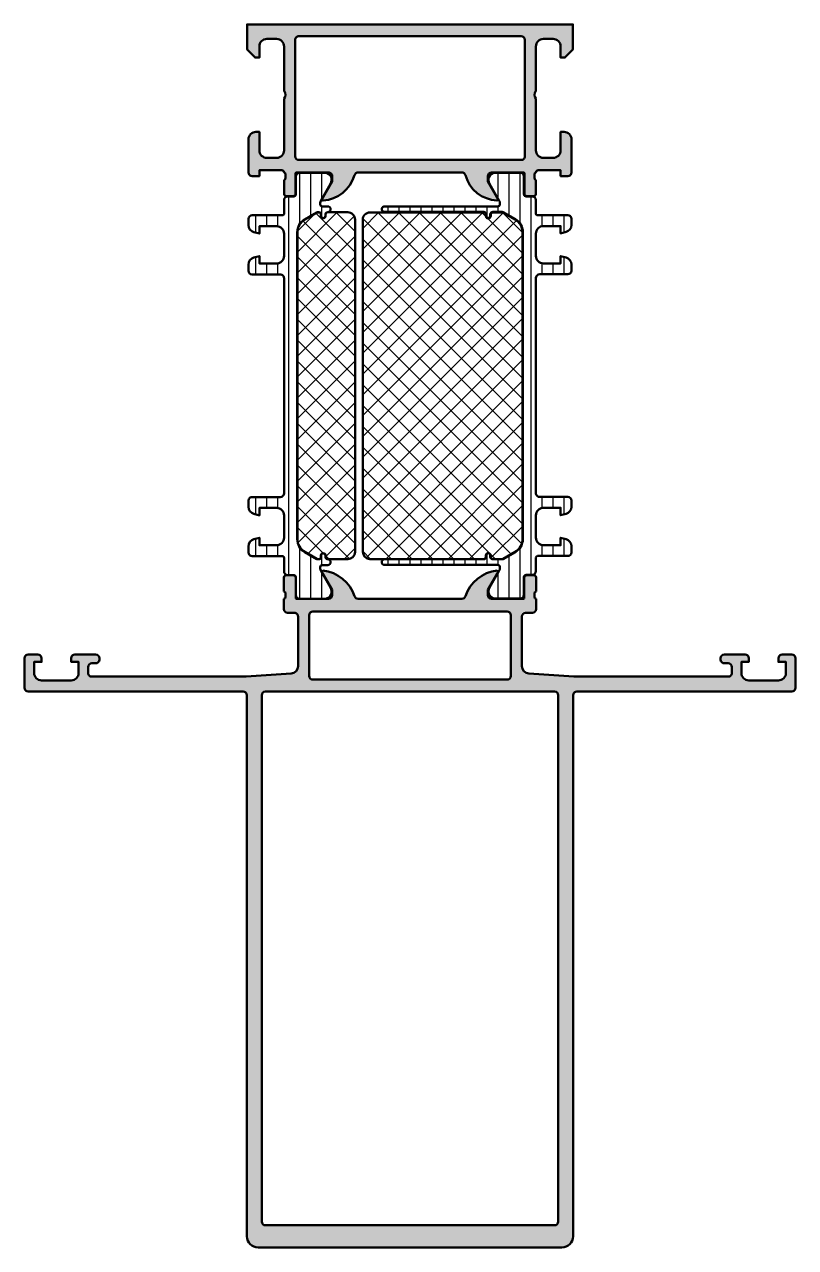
# Model space of a CAD drawing. Extents: x 0 to 104, y -75 to 90.
import ezdxf

# ---------------------------------------------------------------- set-up
doc = ezdxf.new("R2010")
doc.units = 0
for name, color, linetype, lineweight in [('0S-Alu contour', 7, 'Continuous', 50), ('0S-Alu hatch', 252, 'Continuous', 25), ('0S-Plastic contour', 254, 'Continuous', 50), ('0S-Plastic hatch', 253, 'Continuous', 25), ('0S-PT contour', 91, 'Continuous', 50), ('0S-PT hatch', 103, 'Continuous', 25)]:
    doc.layers.add(name, color=color, linetype=linetype, lineweight=lineweight)
pattern_1 = [(90, (0, 0), (-1.4859, 0), [])]
pattern_2 = [(135, (0, 0), (-1.403165018917055, -1.403165018917055), []), (225, (0, 0), (1.403165018917055, -1.403165018917055), [])]

# ---------------------------------------------------------------- blocks, each defined once
blk = doc.blocks.new('345120__8BE88446_4603_4A81_BF64_F04A07BE40B6_')
at = {"layer": '0S-Alu hatch'}
h = blk.add_hatch(color=256, dxfattribs=at)
edge = h.paths.add_edge_path()
edge.add_line((31.67997099145812, 86.990356104867), (31.67997099581958, 85.50999237061242))
edge.add_line((31.67997099581958, 85.50999237061242), (31.10827968118845, 85.50999237061242))
edge.add_line((31.10827968118845, 85.50999237061242), (30.02001982400351, 86.59825222779739))
edge.add_line((30.02001982400351, 86.59825222779739), (30.02001982400348, 89.97000000000693))
edge.add_line((30.02001982400348, 89.97000000000693), (73.97989012429647, 89.97000000000693))
edge.add_line((73.97989012429647, 89.97000000000693), (73.97989012429646, 86.59825222779735))
edge.add_line((73.97989012429646, 86.59825222779735), (72.89163026711152, 85.50999237061242))
edge.add_line((72.89163026711152, 85.50999237061242), (72.3199389524804, 85.50999237061242))
edge.add_line((72.3199389524804, 85.50999237061242), (72.31993895684182, 86.99035610492602))
edge.add_arc((71.29985255312634, 86.99035610490637), 1.020086403715495, 0, 90.00000000110388)
edge.add_line((71.29985255310669, 88.01044250862186), (69.99993870989258, 88.0104425060701))
edge.add_arc((69.99993871282219, 86.99039773155185), 1.020044774518268, 90.00000016455583, 180)
edge.add_line((68.97989393830392, 86.99039773155069), (68.97989393899283, 80.99793874939924))
edge.add_arc((69.52473327931207, 80.49000000000694), 0.7448836686985161, 137.0074343870427, 222.9925656129047)
edge.add_line((68.97989393899236, 79.9820612506151), (68.97989393780485, 72.99004876280635))
edge.add_arc((69.99994270196756, 72.9900487627875), 1.020048764162709, 180, 269.9999999989416)
edge.add_line((69.99994270194871, 71.96999999862479), (71.29985148293714, 71.96999999618171))
edge.add_arc((71.29985148183727, 72.99008747059112), 1.020087474409422, 270.0000000617766, 360)
edge.add_line((72.3199389562467, 72.9900874706065), (72.31993895245212, 75.47000000015996))
edge.add_line((72.31993895245212, 75.47000000015996), (72.79985148185257, 75.47000000383217))
edge.add_ellipse((72.79985148186188, 74.48991252944738), major_axis=(-0.9800874743847884, 0), ratio=1, start_angle=179.9992228764862, end_angle=270.00000000054416, ccw=False)
edge.add_line((73.77993895615651, 74.48989923616958), (73.7798779177553, 69.98997037782574))
edge.add_ellipse((73.29990865789794, 69.98997688835792), major_axis=(-0.4799692599015117, 0), ratio=1, start_angle=90.00043713352119, end_angle=179.9992228127059, ccw=False)
edge.add_line((73.29991231978464, 69.51000762847039), (72.31987791726523, 69.51000015257155))
edge.add_line((72.31987791726523, 69.51000015257155), (72.31987791726523, 70.30999542237024))
edge.add_line((72.31987791726523, 70.30999542237024), (69.29999066718885, 70.30999542237024))
edge.add_arc((69.29932459226721, 69.99068701525398), 0.3193091018291212, 89.88048161074074, 177.4669829319044)
edge.add_arc((69.07885245584929, 69.72260910771904), 0.2988950563274022, 109.2463596186808, 181.1249503750177)
edge.add_line((68.78001500930621, 69.71674095293399), (68.78001500930621, 69.26354615197259))
edge.add_arc((69.07888310494941, 69.2576860402454), 0.2989255417371355, 178.8767062948884, 250.6862095490474)
edge.add_line((68.98001600930621, 68.97558361752996), (68.98001600930621, 67.11013169971397))
edge.add_ellipse((68.7000160093062, 67.11013169971399), major_axis=(-0.2800000000000153, 0), ratio=1, start_angle=90.0000000000029, end_angle=180, ccw=False)
edge.add_line((68.70001600930621, 66.83013169971397), (67.72004169026347, 66.83013169971397))
edge.add_ellipse((67.72004169026344, 67.11013169971396), major_axis=(-0.2799999999999869, 0), ratio=1, start_angle=0, end_angle=90.0000000000058, ccw=False)
edge.add_line((67.44004169026346, 67.11013169971397), (67.44004169026346, 69.87012969971396))
edge.add_arc((67.30004186360404, 69.87012969971438), 0.1399998266594338, 0, 90.0000993481646)
edge.add_line((67.30004162085098, 70.0101295263736), (63.0000022254179, 70.01012207048461))
edge.add_arc((63.00000312705297, 69.49013495271107), 0.5199871177743064, 90.00009934839142, 180)
edge.add_line((62.48001600927866, 69.49013495271068), (62.48001600930646, 68.78476615347013))
edge.add_line((62.48001600930646, 68.78476615347013), (63.87062401519916, 66.376154523567))
edge.add_ellipse((63.7673257570782, 66.32526302328993), major_axis=(-0.1151541355370016, 0), ratio=1, start_angle=72.49705781586869, end_angle=206.2278826266063, ccw=False)
edge.add_ellipse((63.97793569554371, 70.8766649598084), major_axis=(-4.667671692939323, 0), ratio=1, start_angle=15.502268584955914, end_angle=86.98824850546038, ccw=False)
edge.add_arc((58.97899216622349, 69.49012207031932), 0.5200000000001354, 15.50226858495583, 90)
edge.add_line((58.97899216622349, 70.01012207031945), (45.02391231498487, 70.01012207031945))
edge.add_arc((45.02391231498488, 69.49012207031934), 0.520000000000124, 90.00000000000156, 163.4516360774313)
edge.add_ellipse((39.92092961992364, 71.00638100775052), major_axis=(-4.803483216037511, 0), ratio=1, start_angle=94.13517013455629, end_angle=163.4516360774271, ccw=False)
edge.add_ellipse((40.23549584066783, 66.32769717462214), major_axis=(-0.1167134431258173, 0), ratio=1, start_angle=-24.654444117911908, end_angle=105.8166947497568, ccw=False)
edge.add_line((40.12942197908753, 66.37638355563087), (41.51989775369079, 68.78476615347014))
edge.add_line((41.51989775369079, 68.78476615347014), (41.51989775371861, 69.49013495271149))
edge.add_arc((40.9999106359448, 69.49013495271159), 0.5199871177738089, 0, 90.0017281986327)
edge.add_line((40.99989495170011, 70.01012207024887), (36.69989836752585, 70.00999237054873))
edge.add_arc((36.69990259031192, 69.8699923706124), 0.1400000000000072, 90.00172819871355, 180)
edge.add_line((36.55990259031192, 69.86999237061242), (36.55990259031192, 67.10999437061241))
edge.add_ellipse((36.27990259031191, 67.10999437061243), major_axis=(-0.2800000000000082, 0), ratio=1, start_angle=90.00000000000148, end_angle=180, ccw=False)
edge.add_line((36.27990259031192, 66.82999437061241), (35.29992827126913, 66.82999437061241))
edge.add_ellipse((35.2999282712691, 67.10999437061238), major_axis=(-0.2799999999999727, 0), ratio=1, start_angle=0, end_angle=90.00000000000438, ccw=False)
edge.add_line((35.01992827126913, 67.10999437061238), (35.01992827126911, 68.97544628842836))
edge.add_arc((34.92106117562597, 69.25754871114384), 0.2989255417371608, 289.3137904509396, 361.1232937055175)
edge.add_line((35.21992927126914, 69.26340882287315), (35.21992927126913, 69.71660362383194))
edge.add_arc((34.92109182472629, 69.72247177861905), 0.2988950563272248, 358.875049624586, 430.7529149898744)
edge.add_arc((34.70055755761964, 69.9906246769466), 0.3193713814017359, 2.518832228248066, 90.114343316276)
edge.add_line((34.69992019900538, 70.30999542237024), (31.68003203103475, 70.30999542237024))
edge.add_line((31.68003203103475, 70.30999542237024), (31.68003203103475, 69.51000015257154))
edge.add_line((31.68003203103475, 69.51000015257154), (30.69999762853934, 69.5100076284704))
edge.add_ellipse((30.70000129042349, 69.98997688837935), major_axis=(-0.4799692599229102, 0), ratio=1, start_angle=0.0007771225759825029, end_angle=89.99956286678292, ccw=False)
edge.add_line((30.22003203054473, 69.98997037838893), (30.21997099214344, 74.48989923634588))
edge.add_ellipse((31.20005846637075, 74.48991252951468), major_axis=(-0.9800874743174636, 0), ratio=1, start_angle=-89.99999999553728, end_angle=0.0007771164791279261, ccw=False)
edge.add_line((31.20005846629441, 75.47000000383214), (31.6799709958479, 75.47000000015996))
edge.add_line((31.6799709958479, 75.47000000015996), (31.67997099205328, 72.99008747057579))
edge.add_arc((32.70005846646353, 72.99008747059196), 1.020087474410246, 180, 270.000000000908)
edge.add_line((32.7000584664797, 71.96999999618171), (33.99996102927614, 71.96999999827847))
edge.add_arc((33.99996102627207, 72.99005879773839), 1.020058799459917, 270.0000001687358, 360)
edge.add_line((35.02001982573199, 72.99005879774084), (35.02001982400544, 79.98206125061574))
edge.add_arc((34.47518048368513, 80.49000000000694), 0.744883668698525, 317.007434387161, 402.9925656128923)
edge.add_line((35.02001982400497, 80.99793874939866), (35.02001982511637, 86.99038769659062))
edge.add_arc((33.99996501530372, 86.99038769657905), 1.020054809812648, 0, 90.00000000064973)
edge.add_line((33.99996501529215, 88.0104425063917), (32.6999709958554, 88.01044250488977))
edge.add_arc((32.70005739518345, 86.99035610489655), 1.020086403725315, 90.0048528407379, 180)
edge = h.paths.add_edge_path()
edge.add_arc((37.00003782366018, 87.8899911556237), 0.5000027408751322, 89.9999999999992, 180)
edge.add_line((36.50003508278505, 87.88999115562395), (36.50003508278505, 72.18999968911675))
edge.add_arc((37.00003782366019, 72.18999968911675), 0.5000027408751322, 180, 269.9999999999853)
edge.add_line((37.00003782366006, 71.68999694824161), (66.99987593933707, 71.68999694824161))
edge.add_arc((66.99987593933709, 72.18999968911673), 0.500002740875118, 269.9999999999984, 360)
edge.add_line((67.4998786802122, 72.18999968911673), (67.49987868021219, 87.88999115562395))
edge.add_arc((66.99987593933707, 87.8899911556237), 0.500002740875118, 0, 89.99968592143028)
edge.add_line((66.99987868020467, 88.3899938964913), (37.00003782366019, 88.38999389649884))
at = {"layer": '0S-Alu contour', "color": 7}
for points in [[(31.67997099145812, 86.990356104867), (31.67997099581958, 85.50999237061242), (31.10827968118845, 85.50999237061242), (30.02001982400351, 86.59825222779739), (30.02001982400348, 89.97000000000693), (73.97989012429647, 89.97000000000693), (73.97989012429646, 86.59825222779735), (72.89163026711152, 85.50999237061242), (72.3199389524804, 85.50999237061242), (72.31993895684182, 86.99035610492602)], [(33.99996501529215, 88.0104425063917), (32.6999709958554, 88.01044250488977)], [(36.50003508278505, 87.88999115562395), (36.50003508278505, 72.18999968911675)], [(66.99987868020467, 88.3899938964913), (37.00003782366019, 88.38999389649884)], [(67.4998786802122, 72.18999968911673), (67.49987868021219, 87.88999115562395)], [(71.29985255310669, 88.01044250862186), (69.99993870989258, 88.0104425060701)], [(35.02001982400497, 80.99793874939866), (35.02001982511637, 86.99038769659062)], [(68.97989393830392, 86.99039773155069), (68.97989393899283, 80.99793874939924)], [(35.02001982573199, 72.99005879774084), (35.02001982400544, 79.98206125061574)], [(68.97989393899236, 79.9820612506151), (68.97989393780485, 72.99004876280635)], [(30.22003203054473, 69.98997037838893), (30.21997099214344, 74.48989923634588)], [(31.20005846629441, 75.47000000383214), (31.6799709958479, 75.47000000015996), (31.67997099205328, 72.99008747057579)], [(72.3199389562467, 72.9900874706065), (72.31993895245212, 75.47000000015996), (72.79985148185257, 75.47000000383217)], [(73.77993895615651, 74.48989923616958), (73.7798779177553, 69.98997037782574)], [(32.7000584664797, 71.96999999618171), (33.99996102927614, 71.96999999827847)], [(37.00003782366006, 71.68999694824161), (66.99987593933707, 71.68999694824161)], [(69.99994270194871, 71.96999999862479), (71.29985148293714, 71.96999999618171)], [(34.69992019900538, 70.30999542237024), (31.68003203103475, 70.30999542237024), (31.68003203103475, 69.51000015257154), (30.69999762853934, 69.5100076284704)], [(35.21992927126914, 69.26340882287315), (35.21992927126913, 69.71660362383194)], [(36.55990259031192, 69.86999237061242), (36.55990259031192, 67.10999437061241)], [(40.99989495170011, 70.01012207024887), (36.69989836752585, 70.00999237054873)], [(40.12942197908753, 66.37638355563087), (41.51989775369079, 68.78476615347014), (41.51989775371861, 69.49013495271149)], [(58.97899216622349, 70.01012207031945), (45.02391231498487, 70.01012207031945)], [(62.48001600927866, 69.49013495271068), (62.48001600930646, 68.78476615347013), (63.87062401519916, 66.376154523567)], [(67.30004162085098, 70.0101295263736), (63.0000022254179, 70.01012207048461)], [(67.44004169026346, 67.11013169971397), (67.44004169026346, 69.87012969971396)], [(68.78001500930621, 69.71674095293399), (68.78001500930621, 69.26354615197259)], [(73.29991231978464, 69.51000762847039), (72.31987791726523, 69.51000015257155), (72.31987791726523, 70.30999542237024), (69.29999066718885, 70.30999542237024)], [(35.01992827126913, 67.10999437061238), (35.01992827126911, 68.97544628842836)], [(68.98001600930621, 68.97558361752996), (68.98001600930621, 67.11013169971397)], [(36.27990259031192, 66.82999437061241), (35.29992827126913, 66.82999437061241)], [(68.70001600930621, 66.83013169971397), (67.72004169026347, 66.83013169971397)]]:
    blk.add_lwpolyline(points, dxfattribs=at)
for centre, radius, start, end in [((32.70005739518345, 86.99035610489655), 1.020086403725315, 90.0048528407379, 180), ((33.99996501530372, 86.99038769657905), 1.020054809812648, 0, 90.00000000064973), ((37.00003782366018, 87.8899911556237), 0.5000027408751322, 89.9999999999992, 180), ((66.99987593933707, 87.8899911556237), 0.500002740875118, 0, 89.99968592143028), ((69.99993871282219, 86.99039773155185), 1.020044774518268, 90.00000016455583, 180), ((71.29985255312634, 86.99035610490637), 1.020086403715495, 0, 90.00000000110388), ((34.47518048368513, 80.49000000000694), 0.744883668698525, 317.007434387161, 42.99256561289235), ((69.52473327931207, 80.49000000000694), 0.7448836686985161, 137.0074343870427, 222.9925656129047), ((32.70005846646353, 72.99008747059196), 1.020087474410246, 180, 270.000000000908), ((33.99996102627207, 72.99005879773839), 1.020058799459917, 270.0000001687358, 0), ((69.99994270196756, 72.9900487627875), 1.020048764162709, 180, 269.9999999989416), ((71.29985148183727, 72.99008747059112), 1.020087474409422, 270.0000000617766, 0), ((37.00003782366019, 72.18999968911675), 0.5000027408751322, 180, 269.9999999999853), ((66.99987593933709, 72.18999968911673), 0.500002740875118, 269.9999999999984, 0), ((34.70055755761964, 69.9906246769466), 0.3193713814017359, 2.518832228248066, 90.114343316276), ((34.92109182472629, 69.72247177861905), 0.2988950563272248, 358.875049624586, 70.75291498987445), ((36.69990259031192, 69.8699923706124), 0.1400000000000072, 90.00172819871355, 180), ((40.9999106359448, 69.49013495271159), 0.5199871177738089, 0, 90.0017281986327), ((45.02391231498488, 69.49012207031934), 0.520000000000124, 90.00000000000156, 163.4516360774313), ((58.97899216622349, 69.49012207031932), 0.5200000000001354, 15.50226858495583, 90), ((63.00000312705297, 69.49013495271107), 0.5199871177743064, 90.00009934839142, 180), ((67.30004186360404, 69.87012969971438), 0.1399998266594338, 0, 90.0000993481646), ((69.07885245584929, 69.72260910771904), 0.2988950563274022, 109.2463596186808, 181.1249503750177), ((69.29932459226721, 69.99068701525398), 0.3193091018291212, 89.88048161074074, 177.4669829319044), ((34.92106117562597, 69.25754871114384), 0.2989255417371608, 289.3137904509396, 1.123293705517533), ((69.07888310494941, 69.2576860402454), 0.2989255417371355, 178.8767062948884, 250.6862095490474)]:
    blk.add_arc(centre, radius, start, end, dxfattribs=at)
at = {"layer": '0S-Alu contour', "color": 7, "extrusion": (0, 0, -1)}
for centre, radius, start, end in [((-31.20005846637075, 74.48991252951468), 0.9800874743174636, 359.9992228835209, 89.99999999553734), ((-72.79985148186188, 74.48991252944738), 0.9800874743847884, 89.99999999945584, 180.0007771235139), ((-30.70000129042349, 69.98997688837935), 0.4799692599229102, 270.0004371332171, 359.999222877424), ((-39.92092961992364, 71.00638100775052), 4.803483216037511, 196.548363922573, 265.8648298654437), ((-63.97793569554371, 70.8766649598084), 4.667671692939323, 273.0117514945396, 344.4977314150441), ((-73.29990865789794, 69.98997688835792), 0.4799692599015117, 180.0007771872942, 269.9995628664788), ((-35.2999282712691, 67.10999437061238), 0.2799999999999727, 269.9999999999956, 0), ((-36.27990259031191, 67.10999437061243), 0.2800000000000082, 180, 269.9999999999985), ((-40.23549584066783, 66.32769717462214), 0.1167134431258173, 254.1833052502432, 24.65444411791195), ((-63.7673257570782, 66.32526302328993), 0.1151541355370016, 153.7721173733937, 287.5029421841313), ((-67.72004169026344, 67.11013169971396), 0.2799999999999869, 269.9999999999942, 0), ((-68.7000160093062, 67.11013169971399), 0.2800000000000153, 180, 269.9999999999971)]:
    blk.add_arc(centre, radius, start, end, dxfattribs=at)
blk = doc.blocks.new('284599__0E7B198E_1E5B_462D_9F9A_36692FAFF8F8___C4F1AF41_1925_45CC_96A0_A645A5348729_')
at = {"layer": '0S-Plastic hatch'}
h = blk.add_hatch(dxfattribs=at)
h.set_pattern_fill('ANSI31', color=256, scale=0.4680000000000001, angle=45, style=0)
h.set_pattern_definition(pattern_1)
edge = h.paths.add_edge_path()
edge.add_ellipse((34.80001982400379, 64.44000000005407), major_axis=(-0.2099999999999866, 0), ratio=1, start_angle=89.99999999999608, end_angle=180, ccw=False)
edge.add_line((34.80001982400378, 64.23000000005409), (30.70001982400378, 64.23000000005415))
edge.add_arc((30.70001982400377, 63.74000000005416), 0.4899999999999878, 89.99999999999918, 180)
edge.add_line((30.21001982400379, 63.74000000005416), (30.21001982400378, 62.9092507766798))
edge.add_arc((31.20001982400371, 62.90925077667979), 0.9899999999999238, 180, 254.9999999999963)
edge.add_line((30.94378896935217, 61.9529842086537), (31.69001982400379, 61.75303225378257))
edge.add_line((31.69001982400379, 61.75303225378257), (31.69001982400379, 62.75000000005409))
edge.add_line((31.69001982400379, 62.75000000005409), (34.00001982400377, 62.75000000005414))
edge.add_ellipse((34.00001982400378, 61.74000000005414), major_axis=(-1.009999999999998, 0), ratio=1, start_angle=180, end_angle=270.0000000000008, ccw=False)
edge.add_line((35.01001982400378, 61.74000000005414), (35.01001982400378, 58.74000000005414))
edge.add_ellipse((34.00001982400379, 58.74000000005414), major_axis=(-1.009999999999998, 0), ratio=1, start_angle=90, end_angle=180, ccw=False)
edge.add_line((34.00001982400379, 57.73000000005414), (31.69001982400379, 57.73000000005414))
edge.add_line((31.69001982400379, 57.73000000005414), (31.69001982400378, 58.72696774632572))
edge.add_line((31.69001982400378, 58.72696774632572), (30.94378896935231, 58.5270157914547))
edge.add_arc((31.20001982400376, 57.57074922342853), 0.9899999999999756, 104.9999999999973, 180)
edge.add_line((30.21001982400378, 57.57074922342853), (30.21001982400379, 56.7400000000541))
edge.add_arc((30.70001982400376, 56.7400000000541), 0.4899999999999594, 180, 270)
edge.add_line((30.70001982400376, 56.25000000005414), (34.50001982400377, 56.25000000005414))
edge.add_ellipse((34.50001982400379, 55.74000000005415), major_axis=(-0.509999999999998, 0), ratio=1, start_angle=180, end_angle=270.0000000000016, ccw=False)
edge.add_line((35.01001982400378, 55.74000000005414), (35.01001982400379, 26.74000000000694))
edge.add_ellipse((34.50001982400381, 26.74000000000694), major_axis=(-0.5099999999999838, 0), ratio=1, start_angle=90.0000000000008, end_angle=180, ccw=False)
edge.add_line((34.50001982400381, 26.23000000000696), (30.70001982400375, 26.23000000000696))
edge.add_arc((30.70001982400376, 25.740000000007), 0.4899999999999665, 90.00000000000043, 180)
edge.add_line((30.21001982400379, 25.740000000007), (30.21001982400378, 24.90925077663267))
edge.add_arc((31.20001982400388, 24.90925077663266), 0.9900000000001014, 180, 255.0000000000058)
edge.add_line((30.94378896935245, 23.95298420860636), (31.69001982400379, 23.75303225373543))
edge.add_line((31.69001982400379, 23.75303225373543), (31.69001982400379, 24.75000000000693))
edge.add_line((31.69001982400379, 24.75000000000693), (34.00001982400386, 24.75000000000691))
edge.add_ellipse((34.00001982400386, 23.74000000000697), major_axis=(-1.009999999999934, 0), ratio=1, start_angle=180, end_angle=269.9999999999996, ccw=False)
edge.add_line((35.01001982400379, 23.74000000000696), (35.01001982400378, 20.74000000000695))
edge.add_ellipse((34.00001982400379, 20.74000000000695), major_axis=(-1.00999999999999, 0), ratio=1, start_angle=90.0000000000004, end_angle=180, ccw=False)
edge.add_line((34.00001982400379, 19.73000000000696), (31.69001982400379, 19.73000000000696))
edge.add_line((31.69001982400379, 19.73000000000696), (31.69001982400379, 20.72696774627855))
edge.add_line((31.69001982400379, 20.72696774627855), (30.94378896935224, 20.52701579140745))
edge.add_arc((31.20001982400378, 19.57074922338129), 0.9899999999999867, 105.0000000000029, 180)
edge.add_line((30.2100198240038, 19.57074922338129), (30.21001982400379, 18.74000000000689))
edge.add_arc((30.70001982400379, 18.74000000000689), 0.4899999999999914, 180, 270.0000000000004)
edge.add_line((30.70001982400379, 18.2500000000069), (34.80001982400376, 18.25000000000696))
edge.add_ellipse((34.80001982400376, 18.04000000000693), major_axis=(-0.2100000000000257, 0), ratio=1, start_angle=180, end_angle=270, ccw=False)
edge.add_line((35.01001982400378, 18.04000000000693), (35.01001982400378, 16.19999432109745))
edge.add_arc((35.50001714510143, 16.19999432109741), 0.489997321097647, 180, 269.999999999995)
edge.add_line((35.50001714510139, 15.70999699999976), (36.31035115734127, 15.70999700000693))
edge.add_ellipse((36.31035115733805, 15.39999700000095), major_axis=(-0.3100000000059762, 0), ratio=1, start_angle=179.9920752616496, end_angle=269.99999999940377, ccw=False)
edge.add_line((36.62035115437881, 15.3999541230402), (36.62001920694687, 12.99999856428482))
edge.add_arc((37.11001518438562, 12.99999597744555), 0.489995977445581, 179.9996975182267, 269.9999999999983)
edge.add_line((37.1100151843856, 12.50999999999997), (40.58584232019488, 12.51000000000694))
edge.add_arc((40.44424867311884, 13.48981807472978), 0.9899960709244643, 278.2228963588961, 392.7407569883934)
edge.add_line((41.27696037809961, 14.02524634894948), (39.95832421846442, 16.30919148719322))
edge.add_ellipse((40.39999718942548, 16.56419146095095), major_axis=(-0.5099999998961012, 0), ratio=1, start_angle=-0.0057438201249055965, end_angle=29.999996602475278, ccw=False)
edge.add_line((39.88999719209208, 16.56424258772323), (39.89001982531967, 16.79002606463264))
edge.add_ellipse((40.15001982403066, 16.78999999998947), major_axis=(-0.2600000000174676, 0), ratio=1, start_angle=269.9999999999984, end_angle=359.9942561768293, ccw=False)
edge.add_line((40.15001982403067, 17.05000000000694), (40.90042646339479, 17.05000000000697))
edge.add_arc((40.90042646339477, 17.43925907312372), 0.3892590731167509, 270.0000000000031, 450.0000000000031)
edge.add_ellipse((40.90042646339473, 18.14000000000701), major_axis=(-0.3114818537665336, 0), ratio=1, start_angle=0, end_angle=90.00000000000392, ccw=False)
edge.add_line((40.58894460962819, 18.14000000000702), (40.58894460962819, 18.34057079529316))
edge.add_arc((40.29951540491443, 18.34057079529317), 0.2894292047137625, 0, 180)
edge.add_line((40.01008620020066, 18.34057079529317), (40.01008620020066, 18.14000000000691))
edge.add_ellipse((39.70008620020073, 18.1400000000069), major_axis=(-0.3099999999999383, 0), ratio=1, start_angle=93.33843872004542, end_angle=180, ccw=False)
edge.add_line((39.71813867315836, 17.83052607829447), (39.53500701454356, 17.83052607829442))
edge.add_ellipse((39.53500701454352, 18.0405260782945), major_axis=(-0.210000000000079, 0), ratio=1, start_angle=60.000000000009095, end_angle=90.00000000001171, ccw=False)
edge.add_line((39.43000701454351, 17.85866074349968), (37.79501982400383, 18.80262103807929))
edge.add_ellipse((38.80001982400376, 20.543332099686), major_axis=(-2.009999999999959, 0), ratio=1, start_angle=0, end_angle=60.00000000000142, ccw=False)
edge.add_line((36.7900198240038, 20.54333209968601), (36.79001982400379, 61.93666790037509))
edge.add_ellipse((38.8000198240037, 61.93666790037508), major_axis=(-2.009999999999905, 0), ratio=1, start_angle=300.00000000000347, end_angle=360, ccw=False)
edge.add_line((37.79501982400364, 63.67737896198166), (39.43000701454319, 64.62133925656138))
edge.add_ellipse((39.53500701454327, 64.43947392176656), major_axis=(-0.2100000000001219, 0), ratio=1, start_angle=270.0000000000058, end_angle=300.0000000000089, ccw=False)
edge.add_line((39.53500701454326, 64.64947392176668), (39.71813867315822, 64.64947392176666))
edge.add_ellipse((39.70008620020069, 64.34000000005418), major_axis=(-0.3099999999999761, 0), ratio=1, start_angle=180, end_angle=266.66156127997476, ccw=False)
edge.add_line((40.01008620020066, 64.34000000005418), (40.01008620020067, 64.13942920476792))
edge.add_arc((40.29951540491444, 64.13942920476791), 0.2894292047137625, 180, 360)
edge.add_line((40.5889446096282, 64.1394292047679), (40.58894460962821, 64.34000000005403))
edge.add_ellipse((40.90042646339479, 64.34000000005403), major_axis=(-0.3114818537665868, 0), ratio=1, start_angle=270.0000000000026, end_angle=360, ccw=False)
edge.add_arc((40.90042646339479, 65.04074092693737), 0.3892590731167473, 269.999999999999, 449.999999999999)
edge.add_line((40.90042646339479, 65.43000000005412), (40.15001982403068, 65.43000000005415))
edge.add_ellipse((40.1500198240585, 65.69000000009946), major_axis=(-0.2600000000453093, 0), ratio=1, start_angle=0.005743817205996038, end_angle=89.99999999386978, ccw=False)
edge.add_line((39.89001982531967, 65.68997393548412), (39.88999719209182, 65.91575741511978))
edge.add_ellipse((40.39999718952944, 65.91580853908232), major_axis=(-0.5100000000000359, 0), ratio=1, start_angle=-29.999996599342126, end_angle=0.0057435044358271625, ccw=False)
edge.add_line((39.95832421846442, 66.17080851286786), (41.27696037809998, 68.45475365111218))
edge.add_arc((40.44424867311882, 68.9901819253313), 0.9899960709244608, 327.2592430116483, 441.7771036410989)
edge.add_line((40.58584232019494, 69.97000000005413), (37.11001518438563, 69.9700000000611))
edge.add_arc((37.11001518437043, 69.4800040226307), 0.4899959774303966, 89.999999998222, 180.0079247354991)
edge.add_line((36.62001921162695, 69.4799362499512), (36.62035115437874, 67.08004587758042))
edge.add_ellipse((36.31035115734402, 67.08000300005413), major_axis=(-0.3100000000000167, 0), ratio=1, start_angle=90.00000000000131, end_angle=180.0079248428869, ccw=False)
edge.add_line((36.31035115734402, 66.77000300005412), (35.50001982401067, 66.77000300005413))
edge.add_arc((35.50001714510147, 66.2800056789636), 0.4899973210977025, 89.99968675300023, 180)
edge.add_line((35.01001982400377, 66.28000567896362), (35.01001982400378, 64.44000000005408))
at = {"layer": '0S-Plastic contour', "color": 7}
for points in [[(36.62001921162695, 69.4799362499512), (36.62035115437874, 67.08004587758042)], [(40.58584232019494, 69.97000000005413), (37.11001518438563, 69.9700000000611)], [(39.95832421846442, 66.17080851286786), (41.27696037809998, 68.45475365111218)], [(35.01001982400377, 66.28000567896362), (35.01001982400378, 64.44000000005408)], [(36.31035115734402, 66.77000300005412), (35.50001982401067, 66.77000300005413)], [(37.79501982400364, 63.67737896198166), (39.43000701454319, 64.62133925656138)], [(39.53500701454326, 64.64947392176668), (39.71813867315822, 64.64947392176666)], [(39.89001982531967, 65.68997393548412), (39.88999719209182, 65.91575741511978)], [(40.01008620020066, 64.34000000005418), (40.01008620020067, 64.13942920476792)], [(40.90042646339479, 65.43000000005412), (40.15001982403068, 65.43000000005415)], [(40.5889446096282, 64.1394292047679), (40.58894460962821, 64.34000000005403)], [(30.21001982400379, 63.74000000005416), (30.21001982400378, 62.9092507766798)], [(34.80001982400378, 64.23000000005409), (30.70001982400378, 64.23000000005415)], [(30.94378896935217, 61.9529842086537), (31.69001982400379, 61.75303225378257), (31.69001982400379, 62.75000000005409), (34.00001982400377, 62.75000000005414)], [(35.01001982400378, 61.74000000005414), (35.01001982400378, 58.74000000005414)], [(36.7900198240038, 20.54333209968601), (36.79001982400379, 61.93666790037509)], [(34.00001982400379, 57.73000000005414), (31.69001982400379, 57.73000000005414), (31.69001982400378, 58.72696774632572), (30.94378896935231, 58.5270157914547)], [(30.21001982400378, 57.57074922342853), (30.21001982400379, 56.7400000000541)], [(30.70001982400376, 56.25000000005414), (34.50001982400377, 56.25000000005414)], [(35.01001982400378, 55.74000000005414), (35.01001982400379, 26.74000000000694)], [(30.21001982400379, 25.740000000007), (30.21001982400378, 24.90925077663267)], [(34.50001982400381, 26.23000000000696), (30.70001982400375, 26.23000000000696)], [(30.94378896935245, 23.95298420860636), (31.69001982400379, 23.75303225373543), (31.69001982400379, 24.75000000000693), (34.00001982400386, 24.75000000000691)], [(35.01001982400379, 23.74000000000696), (35.01001982400378, 20.74000000000695)], [(34.00001982400379, 19.73000000000696), (31.69001982400379, 19.73000000000696), (31.69001982400379, 20.72696774627855), (30.94378896935224, 20.52701579140745)], [(30.2100198240038, 19.57074922338129), (30.21001982400379, 18.74000000000689)], [(30.70001982400379, 18.2500000000069), (34.80001982400376, 18.25000000000696)], [(39.43000701454351, 17.85866074349968), (37.79501982400383, 18.80262103807929)], [(40.01008620020066, 18.34057079529317), (40.01008620020066, 18.14000000000691)], [(40.58894460962819, 18.14000000000702), (40.58894460962819, 18.34057079529316)], [(35.01001982400378, 18.04000000000693), (35.01001982400378, 16.19999432109745)], [(39.71813867315836, 17.83052607829447), (39.53500701454356, 17.83052607829442)], [(39.88999719209208, 16.56424258772323), (39.89001982531967, 16.79002606463264)], [(40.15001982403067, 17.05000000000694), (40.90042646339479, 17.05000000000697)], [(35.50001714510139, 15.70999699999976), (36.31035115734127, 15.70999700000693)], [(36.62035115437881, 15.3999541230402), (36.62001920694687, 12.99999856428482)], [(41.27696037809961, 14.02524634894948), (39.95832421846442, 16.30919148719322)], [(37.1100151843856, 12.50999999999997), (40.58584232019488, 12.51000000000694)]]:
    blk.add_lwpolyline(points, dxfattribs=at)
for centre, radius, start, end in [((37.11001518437043, 69.4800040226307), 0.4899959774303966, 89.999999998222, 180.0079247354991), ((40.44424867311882, 68.9901819253313), 0.9899960709244608, 327.2592430116483, 81.77710364109886), ((35.50001714510147, 66.2800056789636), 0.4899973210977025, 89.99968675300023, 180), ((40.90042646339479, 65.04074092693737), 0.3892590731167473, 269.999999999999, 89.99999999999896), ((30.70001982400377, 63.74000000005416), 0.4899999999999878, 89.99999999999918, 180), ((31.20001982400371, 62.90925077667979), 0.9899999999999238, 180, 254.9999999999963), ((40.29951540491444, 64.13942920476791), 0.2894292047137625, 180, 0), ((31.20001982400376, 57.57074922342853), 0.9899999999999756, 104.9999999999973, 180), ((30.70001982400376, 56.7400000000541), 0.4899999999999594, 180, 270), ((30.70001982400376, 25.740000000007), 0.4899999999999665, 90.00000000000043, 180), ((31.20001982400388, 24.90925077663266), 0.9900000000001014, 180, 255.0000000000058), ((31.20001982400378, 19.57074922338129), 0.9899999999999867, 105.0000000000029, 180), ((30.70001982400379, 18.74000000000689), 0.4899999999999914, 180, 270.0000000000004), ((40.29951540491443, 18.34057079529317), 0.2894292047137625, 0, 180), ((40.90042646339477, 17.43925907312372), 0.3892590731167509, 270.0000000000031, 90.00000000000314), ((35.50001714510143, 16.19999432109741), 0.489997321097647, 180, 269.999999999995), ((40.44424867311884, 13.48981807472978), 0.9899960709244643, 278.2228963588961, 32.7407569883934), ((37.11001518438562, 12.99999597744555), 0.489995977445581, 179.9996975182267, 269.9999999999983)]:
    blk.add_arc(centre, radius, start, end, dxfattribs=at)
at = {"layer": '0S-Plastic contour', "color": 7, "extrusion": (0, 0, -1)}
for centre, radius, start, end in [((-36.31035115734402, 67.08000300005413), 0.3100000000000167, 179.9920751571131, 269.9999999999987), ((-40.39999718952944, 65.91580853908232), 0.5100000000000359, 359.9942564955642, 29.99999659934217), ((-34.80001982400379, 64.44000000005407), 0.2099999999999866, 180, 270.0000000000039), ((-39.53500701454327, 64.43947392176656), 0.2100000000001219, 59.99999999999109, 89.99999999999419), ((-39.70008620020069, 64.34000000005418), 0.3099999999999761, 93.33843872002527, 180), ((-40.1500198240585, 65.69000000009946), 0.2600000000453093, 270.0000000061302, 359.994256182794), ((-40.90042646339479, 64.34000000005403), 0.3114818537665869, 0, 89.99999999999739), ((-34.00001982400378, 61.74000000005414), 1.009999999999998, 89.9999999999992, 180), ((-38.8000198240037, 61.93666790037508), 2.009999999999905, 0, 59.99999999999655), ((-34.00001982400379, 58.74000000005414), 1.009999999999998, 180, 270), ((-34.50001982400379, 55.74000000005415), 0.509999999999998, 89.99999999999841, 180), ((-34.50001982400381, 26.74000000000694), 0.5099999999999838, 180, 269.9999999999992), ((-34.00001982400386, 23.74000000000697), 1.009999999999934, 90.0000000000004, 180), ((-34.00001982400379, 20.74000000000695), 1.00999999999999, 180, 269.9999999999996), ((-38.80001982400376, 20.543332099686), 2.009999999999959, 299.9999999999986, 0), ((-34.80001982400376, 18.04000000000693), 0.2100000000000257, 90, 180), ((-39.53500701454352, 18.0405260782945), 0.210000000000079, 269.9999999999883, 299.9999999999909), ((-39.70008620020073, 18.1400000000069), 0.3099999999999383, 180, 266.6615612799546), ((-40.39999718942548, 16.56419146095095), 0.5099999998961012, 330.0000033975247, 0.0057438201249144), ((-40.15001982403066, 16.78999999998947), 0.2600000000174676, 0.0057438231706752, 90.00000000000156), ((-40.90042646339473, 18.14000000000701), 0.3114818537665336, 269.9999999999961, 0), ((-36.31035115733805, 15.39999700000095), 0.3100000000059762, 90.00000000059623, 180.0079247383505)]:
    blk.add_arc(centre, radius, start, end, dxfattribs=at)
blk = doc.blocks.new('441520__2AE17693_A94E_488B_B624_213316013503_')
at = {"layer": '0S-PT hatch'}
h = blk.add_hatch(dxfattribs=at)
h.set_pattern_fill('ANSI37', color=256, scale=0.625, angle=90, style=0)
h.set_pattern_definition(pattern_2)
edge = h.paths.add_edge_path()
edge.add_line((44.59001982400378, 63.6402033197496), (44.59001982400378, 18.83979668031146))
edge.add_ellipse((43.60001982400378, 18.83979668031146), major_axis=(-0.9900000000000019, 0), ratio=1, start_angle=90, end_angle=180, ccw=False)
edge.add_line((43.60001982400378, 17.84979668031146), (40.8989446096282, 17.84979668031146))
edge.add_ellipse((40.8989446096282, 18.13979668031148), major_axis=(-0.2900000000000204, 0), ratio=1, start_angle=0, end_angle=89.99999999999858, ccw=False)
edge.add_line((40.60894460962819, 18.13979668031148), (40.60894460962819, 18.34036747559771))
edge.add_arc((40.29951540491443, 18.34036747559771), 0.3094292047137586, 0, 180)
edge.add_line((39.99008620020067, 18.34036747559771), (39.99008620020067, 18.13979668031148))
edge.add_ellipse((39.70008620020068, 18.13979668031146), major_axis=(-0.2899999999999849, 0), ratio=1, start_angle=93.45167180619222, end_angle=180, ccw=False)
edge.add_line((39.71754611567554, 17.85032275859899), (39.53500701454333, 17.85032275859898))
edge.add_ellipse((39.53500701454334, 18.04032275859901), major_axis=(-0.1900000000000261, 0), ratio=1, start_angle=60.00000000000239, end_angle=89.99999999999568, ccw=False)
edge.add_line((39.44000701454334, 17.87577793187994), (37.8050198240038, 18.8197382264595))
edge.add_ellipse((38.80001982400378, 20.54312877999054), major_axis=(-1.989999999999987, 0), ratio=1, start_angle=0, end_angle=60.000000000000625, ccw=False)
edge.add_line((36.81001982400379, 20.54312877999054), (36.8100198240038, 61.93646458067958))
edge.add_ellipse((38.80001982400376, 61.93646458067959), major_axis=(-1.989999999999959, 0), ratio=1, start_angle=299.99999999999875, end_angle=360, ccw=False)
edge.add_line((37.80501982400382, 63.65985513421062), (39.44000701454337, 64.60381542879018))
edge.add_ellipse((39.53500701454346, 64.43927060207083), major_axis=(-0.1900000000003113, 0), ratio=1, start_angle=270.00000000003854, end_angle=299.9999999999776, ccw=False)
edge.add_line((39.53500701454333, 64.62927060207114), (39.7175461156755, 64.62927060207113))
edge.add_ellipse((39.70008620020068, 64.33979668035865), major_axis=(-0.2899999999999891, 0), ratio=1, start_angle=180, end_angle=266.54832819381767, ccw=False)
edge.add_line((39.99008620020067, 64.33979668035863), (39.99008620020068, 64.13922588507239))
edge.add_arc((40.30005301210223, 64.13922588507239), 0.3099668119015604, 180, 360)
edge.add_line((40.61001982400379, 64.13922588507239), (40.6100198240038, 64.33979668031148))
edge.add_ellipse((40.90042646339478, 64.33979668031148), major_axis=(-0.290406639390973, 0), ratio=1, start_angle=270.00000000099953, end_angle=360, ccw=False)
edge.add_line((40.90042646338971, 64.63020331970246), (43.60001982398653, 64.63020331974957))
edge.add_ellipse((43.60001982400382, 63.64020331974961), major_axis=(-0.9899999999999591, 0), ratio=1, start_angle=180, end_angle=270.0000000010005, ccw=False)
at = {"layer": '0S-PT contour', "color": 7}
for points in [[(37.80501982400382, 63.65985513421062), (39.44000701454337, 64.60381542879018)], [(39.53500701454333, 64.62927060207114), (39.7175461156755, 64.62927060207113)], [(39.99008620020067, 64.33979668035863), (39.99008620020068, 64.13922588507239)], [(40.61001982400379, 64.13922588507239), (40.6100198240038, 64.33979668031148)], [(40.90042646338971, 64.63020331970246), (43.60001982398653, 64.63020331974957)], [(44.59001982400378, 63.6402033197496), (44.59001982400378, 18.83979668031146)], [(36.81001982400379, 20.54312877999054), (36.8100198240038, 61.93646458067958)], [(39.44000701454334, 17.87577793187994), (37.8050198240038, 18.8197382264595)], [(39.99008620020067, 18.34036747559771), (39.99008620020067, 18.13979668031148)], [(40.60894460962819, 18.13979668031148), (40.60894460962819, 18.34036747559771)], [(39.71754611567554, 17.85032275859899), (39.53500701454333, 17.85032275859898)], [(43.60001982400378, 17.84979668031146), (40.8989446096282, 17.84979668031146)]]:
    blk.add_lwpolyline(points, dxfattribs=at)
at = {"layer": '0S-PT contour', "color": 7, "extrusion": (0, 0, -1)}
for centre, radius, start, end in [((-39.53500701454346, 64.43927060207083), 0.1900000000003113, 60.00000000002242, 89.99999999996143), ((-39.70008620020068, 64.33979668035865), 0.2899999999999891, 93.45167180618235, 180), ((-40.90042646339478, 64.33979668031148), 0.290406639390973, 0, 89.99999999900047), ((-43.60001982400382, 63.64020331974961), 0.9899999999999592, 89.9999999989995, 180), ((-38.80001982400376, 61.93646458067959), 1.989999999999959, 0, 60.00000000000127), ((-38.80001982400378, 20.54312877999054), 1.989999999999987, 299.9999999999994, 0), ((-43.60001982400378, 18.83979668031146), 0.9900000000000019, 180, 270), ((-39.53500701454334, 18.04032275859901), 0.1900000000000261, 270.0000000000043, 299.9999999999976), ((-39.70008620020068, 18.13979668031146), 0.2899999999999849, 180, 266.5483281938078), ((-40.8989446096282, 18.13979668031148), 0.2900000000000204, 270.0000000000014, 0)]:
    blk.add_arc(centre, radius, start, end, dxfattribs=at)
at = {"layer": '0S-PT contour', "color": 7}
for centre, radius, start, end in [((40.30005301210223, 64.13922588507239), 0.3099668119015604, 180, 0), ((40.29951540491443, 18.34036747559771), 0.3094292047137586, 0, 180)]:
    blk.add_arc(centre, radius, start, end, dxfattribs=at)
blk = doc.blocks.new('441520__92B96739_B850_4C5A_89BF_ACCBEE5A010B_')
at = {"layer": '0S-PT hatch'}
h = blk.add_hatch(dxfattribs=at)
h.set_pattern_fill('ANSI37', color=256, scale=0.625, angle=90, style=0)
h.set_pattern_definition(pattern_2)
edge = h.paths.add_edge_path()
edge.add_line((45.62999312112236, 63.64020331974956), (45.62999312112237, 18.83979668031144))
edge.add_arc((46.59999312112238, 18.83979668031144), 0.9700000000000059, 180, 270)
edge.add_line((46.59999312112238, 17.86979668031143), (61.9563389963665, 17.86979668031144))
edge.add_arc((61.9563389963665, 18.13979668031145), 0.2700000000000102, 270, 360)
edge.add_line((62.22633899636651, 18.13979668031145), (62.22633899636651, 18.34036747559768))
edge.add_ellipse((62.55576820108027, 18.34036747559768), major_axis=(-0.3294292047137546, 0), ratio=1, start_angle=180, end_angle=360, ccw=False)
edge.add_line((62.88519740579403, 18.34036747559769), (62.88519740579403, 18.13979668031145))
edge.add_arc((63.15519740579403, 18.13979668031145), 0.269999999999996, 180, 266.4227319920026)
edge.add_line((63.13835087746046, 17.87032275859897), (64.46500593058283, 17.87032275859896))
edge.add_arc((64.4650059305828, 18.04032275859895), 0.1699999999999875, 270.0000000000048, 300.0000000000056)
edge.add_line((64.55000593058283, 17.89309843995561), (66.1849931211224, 18.8370587345352))
edge.add_arc((65.19999312112239, 20.54312877999052), 1.969999999999985, 300.0000000000007, 360)
edge.add_line((67.16999312112239, 20.54312877999052), (67.16999312112235, 61.93646458067956))
edge.add_arc((65.19999312112236, 61.93646458067957), 1.969999999999984, 0, 60.00000000000079)
edge.add_line((66.18499312112233, 63.64253462613492), (64.55000593058281, 64.58649492071447))
edge.add_arc((64.46500593058285, 64.43927060207118), 0.1699999999999321, 60.00000000000029, 90)
edge.add_line((64.46500593058285, 64.6092706020711), (63.13888848464834, 64.60927060207109))
edge.add_arc((63.15573501298182, 64.3397966803586), 0.2699999999999981, 93.57726800797626, 180)
edge.add_line((62.88573501298182, 64.3397966803586), (62.88573501298182, 64.13922588507242))
edge.add_ellipse((62.55576820108027, 64.1392258850724), major_axis=(-0.3299668119015564, 0), ratio=1, start_angle=0, end_angle=180, ccw=False)
edge.add_line((62.22580138917871, 64.13922588507239), (62.22580138917871, 64.3397966803115))
edge.add_arc((61.95539474978775, 64.33979668031145), 0.2704066393909628, 0, 89.99999999982536)
edge.add_line((61.95539474978858, 64.6102033197024), (46.59999312112532, 64.61020331974952))
edge.add_arc((46.59999312112233, 63.64020331974955), 0.9699999999999633, 89.99999999982373, 180)
at = {"layer": '0S-PT contour', "color": 7}
for points in [[(61.95539474978858, 64.6102033197024), (46.59999312112532, 64.61020331974952)], [(62.22580138917871, 64.13922588507239), (62.22580138917871, 64.3397966803115)], [(62.88573501298182, 64.3397966803586), (62.88573501298182, 64.13922588507242)], [(64.46500593058285, 64.6092706020711), (63.13888848464834, 64.60927060207109)], [(66.18499312112233, 63.64253462613492), (64.55000593058281, 64.58649492071447)], [(45.62999312112236, 63.64020331974956), (45.62999312112237, 18.83979668031144)], [(67.16999312112239, 20.54312877999052), (67.16999312112235, 61.93646458067956)], [(62.22633899636651, 18.13979668031145), (62.22633899636651, 18.34036747559768)], [(62.88519740579403, 18.34036747559769), (62.88519740579403, 18.13979668031145)], [(64.55000593058283, 17.89309843995561), (66.1849931211224, 18.8370587345352)], [(46.59999312112238, 17.86979668031143), (61.9563389963665, 17.86979668031144)], [(63.13835087746046, 17.87032275859897), (64.46500593058283, 17.87032275859896)]]:
    blk.add_lwpolyline(points, dxfattribs=at)
for centre, radius, start, end in [((46.59999312112233, 63.64020331974955), 0.9699999999999633, 89.99999999982373, 180), ((61.95539474978775, 64.33979668031145), 0.2704066393909628, 0, 89.99999999982536), ((63.15573501298182, 64.3397966803586), 0.2699999999999981, 93.57726800797626, 180), ((64.46500593058285, 64.43927060207118), 0.1699999999999321, 60.00000000000029, 90), ((65.19999312112236, 61.93646458067957), 1.969999999999984, 0, 60.00000000000079), ((65.19999312112239, 20.54312877999052), 1.969999999999985, 300.0000000000007, 0), ((46.59999312112238, 18.83979668031144), 0.9700000000000059, 180, 270), ((61.9563389963665, 18.13979668031145), 0.2700000000000102, 270, 0), ((63.15519740579403, 18.13979668031145), 0.269999999999996, 180, 266.4227319920026), ((64.4650059305828, 18.04032275859895), 0.1699999999999875, 270.0000000000048, 300.0000000000056)]:
    blk.add_arc(centre, radius, start, end, dxfattribs=at)
at = {"layer": '0S-PT contour', "color": 7, "extrusion": (0, 0, -1)}
for centre, radius, start, end in [((-62.55576820108027, 64.1392258850724), 0.3299668119015564, 180, 0), ((-62.55576820108027, 18.34036747559768), 0.3294292047137546, 0, 180)]:
    blk.add_arc(centre, radius, start, end, dxfattribs=at)
blk = doc.blocks.new('284599__63B3C718_BB79_49D9_B1F1_64308D986CC8___AC0056DC_8208_4352_A0A4_10C703CA863E_')
at = {"layer": '0S-Plastic hatch'}
h = blk.add_hatch(dxfattribs=at)
h.set_pattern_fill('ANSI31', color=256, scale=0.4680000000000001, angle=45, style=0)
h.set_pattern_definition(pattern_1)
edge = h.paths.add_edge_path()
edge.add_line((69.19733133368396, 64.23596260850302), (73.29733133368396, 64.23596260850306))
edge.add_ellipse((73.29733133368397, 63.75596260850311), major_axis=(-0.4799999999999471, 0), ratio=1, start_angle=180, end_angle=270.0000000000017, ccw=False)
edge.add_line((73.7773313336839, 63.7559626085031), (73.77733133368389, 62.92521338512875))
edge.add_ellipse((72.79733133368399, 62.92521338512874), major_axis=(-0.9799999999999045, 0), ratio=1, start_angle=105.0000000000083, end_angle=180, ccw=False)
edge.add_line((73.05097399788457, 61.97860607536559), (72.31733133368392, 61.78202711595993))
edge.add_line((72.31733133368392, 61.78202711595993), (72.31733133368392, 62.77596260850301))
edge.add_line((72.31733133368392, 62.77596260850301), (69.99733133368397, 62.77596260850307))
edge.add_arc((69.99733133368395, 61.75596260850306), 1.02000000000001, 89.99999999999841, 180)
edge.add_line((68.97733133368394, 61.75596260850305), (68.9773313336839, 58.75596260850307))
edge.add_arc((69.99733133368392, 58.75596260850308), 1.02000000000001, 180, 270)
edge.add_line((69.99733133368392, 57.73596260850307), (72.31733133368392, 57.73596260850305))
edge.add_line((72.31733133368392, 57.73596260850305), (72.31733133368392, 58.72989810104623))
edge.add_line((72.31733133368392, 58.72989810104623), (73.0509739978844, 58.53331914164073))
edge.add_ellipse((72.797331333684, 57.58671183187746), major_axis=(-0.9799999999999611, 0), ratio=1, start_angle=180, end_angle=255.0000000000037, ccw=False)
edge.add_line((73.77733133368396, 57.58671183187743), (73.77733133368389, 56.75596260850301))
edge.add_ellipse((73.29733133368391, 56.75596260850304), major_axis=(-0.4799999999999756, 0), ratio=1, start_angle=90.00000000000512, end_angle=180, ccw=False)
edge.add_line((73.29733133368396, 56.27596260850307), (69.49733133368392, 56.27596260850303))
edge.add_arc((69.49733133368392, 55.75596260850304), 0.5200000000000032, 90, 180)
edge.add_line((68.9773313336839, 55.75596260850304), (68.9773313336839, 26.75596260845586))
edge.add_arc((69.49733133368389, 26.75596260845586), 0.5199999999999818, 180, 270.0000000000016)
edge.add_line((69.4973313336839, 26.23596260845588), (73.29733133368391, 26.23596260845588))
edge.add_ellipse((73.29733133368391, 25.75596260845591), major_axis=(-0.4799999999999613, 0), ratio=1, start_angle=180, end_angle=270, ccw=False)
edge.add_line((73.77733133368389, 25.75596260845591), (73.7773313336839, 24.9252133850816))
edge.add_ellipse((72.79733133368384, 24.92521338508157), major_axis=(-0.980000000000075, 0), ratio=1, start_angle=104.99999999999369, end_angle=180, ccw=False)
edge.add_line((73.05097399788421, 23.97860607531818), (72.31733133368392, 23.78202711591276))
edge.add_line((72.31733133368392, 23.78202711591276), (72.31733133368392, 24.77596260845586))
edge.add_line((72.31733133368392, 24.77596260845586), (69.99733133368385, 24.77596260845583))
edge.add_arc((69.99733133368389, 23.75596260845588), 1.019999999999942, 90.00000000000239, 180)
edge.add_line((68.97733133368395, 23.75596260845588), (68.9773313336839, 20.75596260845587))
edge.add_arc((69.99733133368392, 20.75596260845587), 1.02000000000001, 180, 270)
edge.add_line((69.99733133368392, 19.73596260845586), (72.31733133368392, 19.73596260845587))
edge.add_line((72.31733133368392, 19.73596260845587), (72.31733133368392, 20.72989810099905))
edge.add_line((72.31733133368392, 20.72989810099905), (73.05097399788444, 20.53331914159347))
edge.add_ellipse((72.7973313336839, 19.58671183183019), major_axis=(-0.9800000000000014, 0), ratio=1, start_angle=180, end_angle=254.9999999999958, ccw=False)
edge.add_line((73.7773313336839, 19.58671183183023), (73.77733133368393, 18.75596260845581))
edge.add_ellipse((73.29733133368396, 18.7559626084558), major_axis=(-0.4799999999999756, 0), ratio=1, start_angle=89.99999999999488, end_angle=180, ccw=False)
edge.add_line((73.29733133368391, 18.27596260845583), (69.19733133368395, 18.27596260845588))
edge.add_arc((69.19733133368395, 18.05596260845585), 0.2200000000000308, 90, 180)
edge.add_line((68.97733133368392, 18.05596260845585), (68.97733133368392, 16.21595692954637))
edge.add_ellipse((68.49733401258622, 16.21595692954638), major_axis=(-0.4799973210976986, 0), ratio=1, start_angle=90, end_angle=180, ccw=False)
edge.add_line((68.49733401258622, 15.73595960844868), (67.68700000034384, 15.73595960845585))
edge.add_arc((67.68700000034374, 15.41595960845575), 0.320000000000098, 89.9999999999822, 180.0079248428868)
edge.add_line((67.36700000340461, 15.41591534778357), (67.36733194615641, 13.01602497540082))
edge.add_ellipse((66.88733597333263, 13.01595858586394), major_axis=(-0.4799959774150445, 0), ratio=1, start_angle=89.99999999639198, end_angle=180.0079247336595, ccw=False)
edge.add_line((66.8873359733024, 12.53596260844889), (63.41222948868864, 12.53596260845585))
edge.add_ellipse((63.55310248456889, 13.5057806831787), major_axis=(-0.9799960709244789, 0), ratio=1, start_angle=-32.754707704895395, end_angle=81.735183874977, ccw=False)
edge.add_line((62.72893111913499, 14.03600125937905), (64.04768719355792, 16.32015409615616))
edge.add_arc((63.59735396815835, 16.58015406942771), 0.5199999999999843, 330.0000034006531, 360.0057438231707)
edge.add_line((64.11735396554539, 16.58020619871404), (64.11733133231779, 16.80598967545658))
edge.add_arc((63.84733133360192, 16.80596260838328), 0.2700000000725833, 0.0057438113683433, 89.99999998807768)
edge.add_line((63.8473313336581, 17.07596260845586), (48.5683448666649, 17.07596260845644))
edge.add_ellipse((48.5683448666649, 17.45522168157291), major_axis=(-0.3792590731164722, 0), ratio=1, start_angle=-90, end_angle=90, ccw=False)
edge.add_line((48.5683448666649, 17.83448075468939), (61.95219535516153, 17.83448075468939))
edge.add_arc((61.95219535516153, 18.15596260845591), 0.321481853766528, 270, 360)
edge.add_line((62.27367720892805, 18.15596260845591), (62.27367720892805, 18.35653340374208))
edge.add_ellipse((62.55310641364181, 18.35653340374209), major_axis=(-0.2794292047137645, 0), ratio=1, start_angle=180, end_angle=360, ccw=False)
edge.add_line((62.83253561835557, 18.35653340374209), (62.83253561835558, 18.15596260845583))
edge.add_arc((63.15253561835551, 18.15596260845584), 0.3199999999999292, 180, 273.2858470668667)
edge.add_line((63.17087719260208, 17.83648868674373), (64.46234414314415, 17.83648868674333))
edge.add_arc((64.46234414314422, 18.05648868674335), 0.2200000000000166, 269.9999999999814, 299.9999999999932)
edge.add_line((64.5723441431442, 17.86596309791074), (66.20733133368388, 18.80992339249038))
edge.add_arc((65.19733133368393, 20.55929470813495), 2.019999999999977, 299.9999999999986, 360)
edge.add_line((67.21733133368392, 20.55929470813495), (67.21733133368393, 61.952630508824))
edge.add_arc((65.19733133368403, 61.95263050882398), 2.019999999999882, 0, 59.99999999999562)
edge.add_line((66.20733133368412, 63.70200182446836), (64.57234414314456, 64.64596211904814))
edge.add_arc((64.46234414314456, 64.45543653021555), 0.2200000000000074, 60.00000000000127, 90.00000000000742)
edge.add_line((64.46234414314453, 64.67543653021555), (63.17087719260428, 64.67543653021542))
edge.add_arc((63.15253561835582, 64.35596260850309), 0.3200000000002611, 86.71415293280022, 180)
edge.add_line((62.83253561835557, 64.35596260850306), (62.83253561835558, 64.15539181321682))
edge.add_ellipse((62.55310641364181, 64.15539181321682), major_axis=(-0.2794292047137716, 0), ratio=1, start_angle=0, end_angle=180, ccw=False)
edge.add_line((62.27367720892804, 64.15539181321682), (62.27367720892804, 64.35596260850296))
edge.add_arc((61.95219535516148, 64.35596260850299), 0.3214818537665636, 0, 89.99999999999874)
edge.add_line((61.95219535516148, 64.67744446226956), (48.56834486666491, 64.67744446226953))
edge.add_ellipse((48.56834486666489, 65.05670353538596), major_axis=(-0.3792590731164296, 0), ratio=1, start_angle=-89.99999999999778, end_angle=90.00000000000222, ccw=False)
edge.add_line((48.56834486666488, 65.4359626085024), (63.84733133365704, 65.43596260850308))
edge.add_arc((63.84733133365703, 65.70596260852054), 0.2700000000174612, 270.0000000000045, 359.9942561767024)
edge.add_line((64.11733133231776, 65.7059355413911), (64.11735396554563, 65.9317190211381))
edge.add_arc((63.59735396815828, 65.93177114753122), 0.5200000000000063, 359.9942564955642, 389.9999965993488)
edge.add_line((64.04768719355786, 66.19177112080278), (62.72893111913482, 68.47592395758005))
edge.add_ellipse((63.55310248456888, 69.00614453378019), major_axis=(-0.979996070924496, 0), ratio=1, start_angle=-81.7351838749737, end_angle=32.75470770488039, ccw=False)
edge.add_line((63.41222948868857, 69.97596260850304), (66.88733597330211, 69.97596260851))
edge.add_ellipse((66.8873359733021, 69.49596663106446), major_axis=(-0.4799959774455403, 0), ratio=1, start_angle=179.9920751942274, end_angle=269.9999999999966, ccw=False)
edge.add_line((67.3673319461563, 69.49590024092339), (67.36700000340456, 67.09600986864618))
edge.add_arc((67.68700000037384, 67.0959656085332), 0.3200000000301581, 179.9920752572343, 269.9999999950205)
edge.add_line((67.68700000034603, 66.77596560850304), (68.49733401258638, 66.7759656085102))
edge.add_ellipse((68.4973340125863, 66.2959682874126), major_axis=(-0.4799973210976134, 0), ratio=1, start_angle=180, end_angle=269.9999999999898, ccw=False)
edge.add_line((68.9773313336839, 66.29596828741253), (68.97733133368392, 64.45596260850304))
edge.add_arc((69.19733133368395, 64.45596260850304), 0.2200000000000273, 180, 270.0000000000037)
at = {"layer": '0S-Plastic contour', "color": 7}
for points in [[(63.41222948868857, 69.97596260850304), (66.88733597330211, 69.97596260851)], [(67.3673319461563, 69.49590024092339), (67.36700000340456, 67.09600986864618)], [(64.04768719355786, 66.19177112080278), (62.72893111913482, 68.47592395758005)], [(67.68700000034603, 66.77596560850304), (68.49733401258638, 66.7759656085102)], [(68.9773313336839, 66.29596828741253), (68.97733133368392, 64.45596260850304)], [(48.56834486666488, 65.4359626085024), (63.84733133365704, 65.43596260850308)], [(61.95219535516148, 64.67744446226956), (48.56834486666491, 64.67744446226953)], [(62.27367720892804, 64.15539181321682), (62.27367720892804, 64.35596260850296)], [(62.83253561835557, 64.35596260850306), (62.83253561835558, 64.15539181321682)], [(64.46234414314453, 64.67543653021555), (63.17087719260428, 64.67543653021542)], [(64.11733133231776, 65.7059355413911), (64.11735396554563, 65.9317190211381)], [(66.20733133368412, 63.70200182446836), (64.57234414314456, 64.64596211904814)], [(69.19733133368396, 64.23596260850302), (73.29733133368396, 64.23596260850306)], [(73.05097399788457, 61.97860607536559), (72.31733133368392, 61.78202711595993), (72.31733133368392, 62.77596260850301), (69.99733133368397, 62.77596260850307)], [(73.7773313336839, 63.7559626085031), (73.77733133368389, 62.92521338512875)], [(67.21733133368392, 20.55929470813495), (67.21733133368393, 61.952630508824)], [(68.97733133368394, 61.75596260850305), (68.9773313336839, 58.75596260850307)], [(69.99733133368392, 57.73596260850307), (72.31733133368392, 57.73596260850305), (72.31733133368392, 58.72989810104623), (73.0509739978844, 58.53331914164073)], [(73.29733133368396, 56.27596260850307), (69.49733133368392, 56.27596260850303)], [(73.77733133368396, 57.58671183187743), (73.77733133368389, 56.75596260850301)], [(68.9773313336839, 55.75596260850304), (68.9773313336839, 26.75596260845586)], [(69.4973313336839, 26.23596260845588), (73.29733133368391, 26.23596260845588)], [(73.05097399788421, 23.97860607531818), (72.31733133368392, 23.78202711591276), (72.31733133368392, 24.77596260845586), (69.99733133368385, 24.77596260845583)], [(73.77733133368389, 25.75596260845591), (73.7773313336839, 24.9252133850816)], [(68.97733133368395, 23.75596260845588), (68.9773313336839, 20.75596260845587)], [(69.99733133368392, 19.73596260845586), (72.31733133368392, 19.73596260845587), (72.31733133368392, 20.72989810099905), (73.05097399788444, 20.53331914159347)], [(62.27367720892805, 18.15596260845591), (62.27367720892805, 18.35653340374208)], [(62.83253561835557, 18.35653340374209), (62.83253561835558, 18.15596260845583)], [(64.5723441431442, 17.86596309791074), (66.20733133368388, 18.80992339249038)], [(73.29733133368391, 18.27596260845583), (69.19733133368395, 18.27596260845588)], [(73.7773313336839, 19.58671183183023), (73.77733133368393, 18.75596260845581)], [(48.5683448666649, 17.83448075468939), (61.95219535516153, 17.83448075468939)], [(63.8473313336581, 17.07596260845586), (48.5683448666649, 17.07596260845644)], [(63.17087719260208, 17.83648868674373), (64.46234414314415, 17.83648868674333)], [(64.11735396554539, 16.58020619871404), (64.11733133231779, 16.80598967545658)], [(68.97733133368392, 18.05596260845585), (68.97733133368392, 16.21595692954637)], [(62.72893111913499, 14.03600125937905), (64.04768719355792, 16.32015409615616)], [(67.36700000340461, 15.41591534778357), (67.36733194615641, 13.01602497540082)], [(68.49733401258622, 15.73595960844868), (67.68700000034384, 15.73595960845585)], [(66.8873359733024, 12.53596260844889), (63.41222948868864, 12.53596260845585)]]:
    blk.add_lwpolyline(points, dxfattribs=at)
at = {"layer": '0S-Plastic contour', "color": 7, "extrusion": (0, 0, -1)}
for centre, radius, start, end in [((-63.55310248456888, 69.00614453378019), 0.979996070924496, 327.2452922951196, 81.73518387497374), ((-66.8873359733021, 69.49596663106446), 0.4799959774455403, 90.0000000000034, 180.0079248057727), ((-68.4973340125863, 66.2959682874126), 0.4799973210976134, 90.00000000001017, 180), ((-48.56834486666489, 65.05670353538596), 0.3792590731164296, 269.9999999999978, 89.99999999999785), ((-62.55310641364181, 64.15539181321682), 0.2794292047137716, 180, 0), ((-72.79733133368399, 62.92521338512874), 0.9799999999999045, 180, 254.9999999999917), ((-73.29733133368397, 63.75596260850311), 0.4799999999999472, 89.99999999999831, 180), ((-72.797331333684, 57.58671183187746), 0.9799999999999611, 104.9999999999963, 180), ((-73.29733133368391, 56.75596260850304), 0.4799999999999756, 180, 269.9999999999949), ((-72.79733133368384, 24.92521338508157), 0.980000000000075, 180, 255.0000000000063), ((-73.29733133368391, 25.75596260845591), 0.4799999999999614, 90, 180), ((-72.7973313336839, 19.58671183183019), 0.9800000000000014, 105.0000000000042, 180), ((-62.55310641364181, 18.35653340374209), 0.2794292047137645, 0, 180), ((-73.29733133368396, 18.7559626084558), 0.4799999999999756, 180, 270.0000000000051), ((-48.5683448666649, 17.45522168157291), 0.3792590731164722, 270, 90), ((-68.49733401258622, 16.21595692954638), 0.4799973210976987, 180, 270), ((-63.55310248456889, 13.5057806831787), 0.9799960709244789, 278.264816125023, 32.75470770489536), ((-66.88733597333263, 13.01595858586394), 0.4799959774150445, 179.9920752663405, 270.000000003608)]:
    blk.add_arc(centre, radius, start, end, dxfattribs=at)
at = {"layer": '0S-Plastic contour', "color": 7}
for centre, radius, start, end in [((63.59735396815828, 65.93177114753122), 0.5200000000000063, 359.9942564955642, 29.99999659934879), ((67.68700000037384, 67.0959656085332), 0.3200000000301581, 179.9920752572343, 269.9999999950205), ((61.95219535516148, 64.35596260850299), 0.3214818537665636, 0, 89.99999999999874), ((63.15253561835582, 64.35596260850309), 0.3200000000002611, 86.71415293280022, 180), ((63.84733133365703, 65.70596260852054), 0.2700000000174612, 270.0000000000045, 359.9942561767024), ((64.46234414314456, 64.45543653021555), 0.2200000000000074, 60.00000000000127, 90.00000000000742), ((69.19733133368395, 64.45596260850304), 0.2200000000000273, 180, 270.0000000000037), ((65.19733133368403, 61.95263050882398), 2.019999999999882, 0, 59.99999999999562), ((69.99733133368395, 61.75596260850306), 1.02000000000001, 89.99999999999841, 180), ((69.99733133368392, 58.75596260850308), 1.02000000000001, 180, 270), ((69.49733133368392, 55.75596260850304), 0.5200000000000032, 90, 180), ((69.49733133368389, 26.75596260845586), 0.5199999999999818, 180, 270.0000000000016), ((69.99733133368389, 23.75596260845588), 1.019999999999942, 90.00000000000239, 180), ((65.19733133368393, 20.55929470813495), 2.019999999999977, 299.9999999999986, 0), ((69.99733133368392, 20.75596260845587), 1.02000000000001, 180, 270), ((61.95219535516153, 18.15596260845591), 0.321481853766528, 270, 0), ((63.15253561835551, 18.15596260845584), 0.3199999999999292, 180, 273.2858470668667), ((69.19733133368395, 18.05596260845585), 0.2200000000000308, 90, 180), ((63.84733133360192, 16.80596260838328), 0.2700000000725833, 0.0057438113683433, 89.99999998807768), ((63.59735396815835, 16.58015406942771), 0.5199999999999843, 330.0000034006531, 0.0057438231706752), ((64.46234414314422, 18.05648868674335), 0.2200000000000166, 269.9999999999814, 299.9999999999932), ((67.68700000034374, 15.41595960845575), 0.320000000000098, 89.9999999999822, 180.0079248428868)]:
    blk.add_arc(centre, radius, start, end, dxfattribs=at)
blk = doc.blocks.new('445370__D223F8AB_FCB7_4964_B992_5D9DCBBB47D7_')
at = {"layer": '0S-Alu hatch'}
h = blk.add_hatch(color=256, dxfattribs=at)
edge = h.paths.add_edge_path()
edge.add_line((36.9, 10.09999999999999), (36.90000000000001, 3.4311192034013))
edge.add_ellipse((35.9, 3.431119203401305), major_axis=(-1.000000000000007, 0), ratio=1, start_angle=94.08561677997528, end_angle=180, ccw=False)
edge.add_line((35.97124704998792, 2.433660503570565), (29.9, 2))
edge.add_line((29.9, 2), (9.100000000000001, 1.999999999999998))
edge.add_ellipse((9.1, 2.499999999999999), major_axis=(-0.5000000000000009, 0), ratio=1, start_angle=0, end_angle=90.0000000000004, ccw=False)
edge.add_line((8.6, 2.5), (8.599999999999998, 3.299999999999999))
edge.add_ellipse((9.099999999999998, 3.299999999999998), major_axis=(-0.5, 0), ratio=1, start_angle=270, end_angle=360, ccw=False)
edge.add_line((9.099999999999998, 3.799999999999998), (9.600000000000001, 3.799999999999998))
edge.add_arc((9.600000000000001, 4.299999999999998), 0.5, 270, 360)
edge.add_line((10.1, 4.300000000000003), (10.1, 4.500000000000006))
edge.add_arc((9.600000000000001, 4.500000000000001), 0.4999999999999983, 0, 90)
edge.add_line((9.600000000000001, 5), (6.800000000000002, 5.000000000000001))
edge.add_arc((6.800000000000002, 4.500000000000001), 0.5000000000000009, 90, 180)
edge.add_line((6.300000000000001, 4.5), (6.300000000000001, 3.999999999999999))
edge.add_line((6.300000000000001, 3.999999999999999), (7.300000000000001, 3.999999999999999))
edge.add_line((7.300000000000001, 3.999999999999999), (7.300000000000001, 2.5))
edge.add_ellipse((6.3, 2.5), major_axis=(-1, 0), ratio=1, start_angle=90, end_angle=180, ccw=False)
edge.add_line((6.3, 1.499999999999999), (2.299999999999999, 1.499999999999999))
edge.add_ellipse((2.3, 2.499999999999999), major_axis=(-1, 0), ratio=1, start_angle=0, end_angle=90, ccw=False)
edge.add_line((1.299999999999999, 2.499999999999999), (1.299999999999999, 3.999999999999998))
edge.add_line((1.299999999999999, 3.999999999999998), (2.299999999999999, 3.999999999999999))
edge.add_line((2.299999999999999, 3.999999999999999), (2.299999999999999, 4.499999999999999))
edge.add_arc((1.799999999999999, 4.499999999999999), 0.5, 0, 90)
edge.add_line((1.799999999999999, 4.999999999999999), (0.4999999999999999, 5))
edge.add_arc((0.4999999999999999, 4.5), 0.5, 90, 180)
edge.add_line((-2e-16, 4.5), (0, 0.5))
edge.add_arc((0.5, 0.5), 0.5, 180, 269.9999999999999)
edge.add_line((0.4999999999999998, 0), (29.5, 0))
edge.add_ellipse((29.5, -0.5000000000000013), major_axis=(-0.5000000000000013, 0), ratio=1, start_angle=180, end_angle=270, ccw=False)
edge.add_line((30, -0.5), (30, -73.5))
edge.add_arc((31.5, -73.5), 1.5, 180, 270)
edge.add_line((31.5, -75), (72.5, -75))
edge.add_arc((72.5, -73.5), 1.5, 270, 360)
edge.add_line((74, -73.5), (74, -0.5))
edge.add_ellipse((74.5, -0.4999999999999949), major_axis=(-0.5, 0), ratio=1, start_angle=270, end_angle=360, ccw=False)
edge.add_line((74.5, 0), (103.5, 0))
edge.add_arc((103.5, 0.5), 0.5, 270, 360)
edge.add_line((104, 0.5), (104, 4.500000000000001))
edge.add_arc((103.5, 4.5), 0.5, 0, 90)
edge.add_line((103.5, 5), (102.2, 5.000000000000006))
edge.add_arc((102.2, 4.50000000000002), 0.4999999999999858, 90.0000000000016, 180)
edge.add_line((101.7, 4.500000000000034), (101.7, 3.999999999999999))
edge.add_line((101.7, 3.999999999999999), (102.7, 3.999999999999998))
edge.add_line((102.7, 3.999999999999998), (102.7, 2.5))
edge.add_ellipse((101.7, 2.499999999999989), major_axis=(-0.9999999999999857, 0), ratio=1, start_angle=89.9999999999992, end_angle=180, ccw=False)
edge.add_line((101.7, 1.499999999999999), (97.70000000000003, 1.499999999999993))
edge.add_ellipse((97.70000000000003, 2.500000000000007), major_axis=(-1.000000000000013, 0), ratio=1, start_angle=0, end_angle=90, ccw=False)
edge.add_line((96.70000000000002, 2.500000000000007), (96.70000000000002, 3.999999999999999))
edge.add_line((96.70000000000002, 3.999999999999999), (97.70000000000002, 3.999999999999999))
edge.add_line((97.70000000000002, 3.999999999999999), (97.69999999999999, 4.499999999999998))
edge.add_arc((97.19999999999997, 4.499999999999998), 0.5, 0, 90)
edge.add_line((97.19999999999997, 4.999999999999998), (94.4, 5.000000000000001))
edge.add_arc((94.40000000000003, 4.499999999999987), 0.5000000000000142, 90.0000000000016, 180)
edge.add_line((93.9, 4.499999999999987), (93.89999999999998, 4.299999999999992))
edge.add_arc((94.4, 4.300000000000006), 0.5000000000000142, 180, 269.9999999999984)
edge.add_line((94.39999999999999, 3.799999999999991), (94.9, 3.799999999999986))
edge.add_ellipse((94.9, 3.299999999999976), major_axis=(-0.5000000000000094, 0), ratio=1, start_angle=180, end_angle=269.9999999999984, ccw=False)
edge.add_line((95.40000000000002, 3.300000000000003), (95.40000000000003, 2.500000000000046))
edge.add_ellipse((94.9, 2.500000000000019), major_axis=(-0.5000000000000142, 0), ratio=1, start_angle=89.9999999999983, end_angle=180, ccw=False)
edge.add_line((94.9, 1.999999999999999), (74.09999999999998, 2.000000000000001))
edge.add_line((74.09999999999998, 2.000000000000001), (68.02875295001212, 2.433660503570555))
edge.add_ellipse((68.10000000000004, 3.431119203401307), major_axis=(-1.000000000000016, 0), ratio=1, start_angle=0, end_angle=85.91438322002472, ccw=False)
edge.add_line((67.10000000000002, 3.431119203401303), (67.1, 10.1))
edge.add_ellipse((67.6, 10.10000000000001), major_axis=(-0.5, 0), ratio=1, start_angle=270, end_angle=360, ccw=False)
edge.add_line((67.6, 10.6), (68.49999999999999, 10.6))
edge.add_arc((68.49999999999997, 11.09999999999999), 0.5, 270.0000000000017, 360)
edge.add_line((68.99999999999997, 11.09999999999998), (69, 12.50000000000003))
edge.add_ellipse((69.07883644654306, 12.76752059199318), major_axis=(-0.278895056327466, 0), ratio=1, start_angle=-1.1645893740912925, end_angle=73.58012358050519, ccw=False)
edge.add_line((68.79999899999999, 12.77318899999152), (68.79999900000001, 13.22678299999145))
edge.add_ellipse((69.07886709564316, 13.2324436594686), major_axis=(-0.2789255417371311, 0), ratio=1, start_angle=-73.57540544464541, end_angle=1.1628700729060029, ccw=False)
edge.add_line((69, 13.49998699999152), (69, 15.37999800000001))
edge.add_arc((68.69999999999999, 15.37999800000001), 0.3000000000000114, 0, 90)
edge.add_line((68.69999999999999, 15.67999800000003), (67.72002568095718, 15.67999800000001))
edge.add_arc((67.7200256809572, 15.37999800000003), 0.2999999999999829, 90.00000000000543, 180)
edge.add_line((67.42002568095722, 15.37999800000003), (67.42002568095722, 12.62000000000003))
edge.add_ellipse((67.30002568095722, 12.62000000000005), major_axis=(-0.1200000000000045, 0), ratio=1, start_angle=90.00000000000682, end_angle=180, ccw=False)
edge.add_line((67.30002568095723, 12.50000000000003), (63.00000000000004, 12.50000000000003))
edge.add_ellipse((63.00000000000004, 13.00000000000002), major_axis=(-0.4999999999999841, 0), ratio=1, start_angle=0, end_angle=90, ccw=False)
edge.add_line((62.50000000000006, 13.00000000000007), (62.50000000000013, 13.70000000000009))
edge.add_line((62.50000000000013, 13.70000000000009), (63.8814954576225, 16.0928203230276))
edge.add_arc((63.76188021535185, 16.16188021535174), 0.1381197846482894, 330.0000000000001, 455.6225775507896)
edge.add_arc((64.23822324117361, 11.3233911381529), 4.999999999999283, 95.62257755079034, 162.2515836439296)
edge.add_ellipse((58.99999999999984, 13.00000000000073), major_axis=(-0.5000000000007006, 0), ratio=1, start_angle=90.0000000000008, end_angle=162.2515836439298, ccw=False)
edge.add_line((58.99999999999984, 12.50000000000003), (45.00000000000016, 12.50000000000003))
edge.add_ellipse((45.00000000000017, 13.00000000000063), major_axis=(-0.500000000000604, 0), ratio=1, start_angle=17.748416356071175, end_angle=89.9999999999983, ccw=False)
edge.add_arc((39.76177675882637, 11.32339113815278), 4.999999999999415, 17.74841635607047, 84.37742244920975)
edge.add_arc((40.23811978464812, 16.16188021535176), 0.1381197846482707, 84.37742244920356, 210.0000000000044)
edge.add_line((40.11850454237748, 16.09282032302761), (41.49999999999987, 13.70000000000009))
edge.add_line((41.49999999999987, 13.70000000000009), (41.49999999999993, 13.00000000000005))
edge.add_ellipse((40.99999999999996, 13.00000000000001), major_axis=(-0.4999999999999716, 0), ratio=1, start_angle=90, end_angle=180, ccw=False)
edge.add_line((40.99999999999996, 12.50000000000003), (36.6999743190428, 12.50000000000003))
edge.add_ellipse((36.6999743190428, 12.62000000000004), major_axis=(-0.1200000000000081, 0), ratio=1, start_angle=0, end_angle=89.9999999999967, ccw=False)
edge.add_line((36.57997431904279, 12.62000000000004), (36.57997431904279, 15.37999800000003))
edge.add_arc((36.27997431904279, 15.37999800000002), 0.3000000000000043, 0, 90)
edge.add_line((36.27997431904279, 15.67999800000003), (35.30000000000001, 15.67999800000003))
edge.add_arc((35.30000000000001, 15.37999800000003), 0.3000000000000043, 89.99999999999864, 180)
edge.add_line((35, 15.37999800000003), (35, 13.49998699999152))
edge.add_ellipse((34.92113290435682, 13.23244365946858), major_axis=(-0.2789255417371599, 0), ratio=1, start_angle=178.8371299271088, end_angle=253.57540544464422, ccw=False)
edge.add_line((35.200001, 13.22678299999149), (35.200001, 12.77318899999151))
edge.add_ellipse((34.92116355345695, 12.76752059199314), major_axis=(-0.2788950563274378, 0), ratio=1, start_angle=106.4198764194935, end_angle=181.1645893740976, ccw=False)
edge.add_line((35, 12.50000000000001), (35, 11.1))
edge.add_arc((35.5, 11.1), 0.5, 180, 270)
edge.add_line((35.5, 10.6), (36.4, 10.59999999999999))
edge.add_ellipse((36.40000000000001, 10.1), major_axis=(-0.4999999999999965, 0), ratio=1, start_angle=180, end_angle=270.0000000000008, ccw=False)
edge = h.paths.add_edge_path()
edge.add_line((65.1, 1.6), (38.9, 1.600000000000001))
edge.add_ellipse((38.9, 2.100000000000001), major_axis=(-0.5, 0), ratio=1, start_angle=0, end_angle=90, ccw=False)
edge.add_line((38.4, 2.100000000000001), (38.40000000000001, 10.3))
edge.add_ellipse((38.9, 10.3), major_axis=(-0.5, 0), ratio=1, start_angle=270, end_angle=360, ccw=False)
edge.add_line((38.9, 10.8), (65.1, 10.8))
edge.add_ellipse((65.1, 10.3), major_axis=(-0.5, 0), ratio=1, start_angle=180, end_angle=270, ccw=False)
edge.add_line((65.6, 10.3), (65.6, 2.100000000000001))
edge.add_ellipse((65.1, 2.1), major_axis=(-0.5, 0), ratio=1, start_angle=90, end_angle=180, ccw=False)
edge = h.paths.add_edge_path()
edge.add_line((32, -71.5), (32, -0.5))
edge.add_ellipse((32.5, -0.5), major_axis=(-0.5, 0), ratio=1, start_angle=270, end_angle=360, ccw=False)
edge.add_line((32.5, -1e-16), (71.5, 0))
edge.add_ellipse((71.5, -0.5), major_axis=(-0.5, 0), ratio=1, start_angle=180, end_angle=270, ccw=False)
edge.add_line((72, -0.5), (72, -71.5))
edge.add_ellipse((71.5, -71.5), major_axis=(-0.5, 0), ratio=1, start_angle=90, end_angle=180, ccw=False)
edge.add_line((71.5, -72), (32.5, -72))
edge.add_ellipse((32.5, -71.5), major_axis=(-0.5, 0), ratio=1, start_angle=0, end_angle=90, ccw=False)
at = {"layer": '0S-Alu contour', "color": 7}
for points in [[(35, 15.37999800000003), (35, 13.49998699999152)], [(36.27997431904279, 15.67999800000003), (35.30000000000001, 15.67999800000003)], [(36.57997431904279, 12.62000000000004), (36.57997431904279, 15.37999800000003)], [(40.11850454237748, 16.09282032302761), (41.49999999999987, 13.70000000000009), (41.49999999999993, 13.00000000000005)], [(62.50000000000006, 13.00000000000007), (62.50000000000013, 13.70000000000009), (63.8814954576225, 16.0928203230276)], [(67.42002568095722, 15.37999800000003), (67.42002568095722, 12.62000000000003)], [(68.69999999999999, 15.67999800000003), (67.72002568095718, 15.67999800000001)], [(69, 13.49998699999152), (69, 15.37999800000001)], [(35.200001, 13.22678299999149), (35.200001, 12.77318899999151)], [(68.79999899999999, 12.77318899999152), (68.79999900000001, 13.22678299999145)], [(35, 12.50000000000001), (35, 11.1)], [(40.99999999999996, 12.50000000000003), (36.6999743190428, 12.50000000000003)], [(58.99999999999984, 12.50000000000003), (45.00000000000016, 12.50000000000003)], [(67.30002568095723, 12.50000000000003), (63.00000000000004, 12.50000000000003)], [(68.99999999999997, 11.09999999999998), (69, 12.50000000000003)], [(35.5, 10.6), (36.4, 10.59999999999999)], [(36.9, 10.09999999999999), (36.90000000000001, 3.4311192034013)], [(38.4, 2.100000000000001), (38.40000000000001, 10.3)], [(38.9, 10.8), (65.1, 10.8)], [(65.6, 10.3), (65.6, 2.1)], [(67.10000000000002, 3.431119203401303), (67.1, 10.1)], [(67.6, 10.6), (68.49999999999999, 10.6)], [(1.799999999999999, 4.999999999999999), (0.4999999999999999, 5)], [(9.600000000000001, 5), (6.800000000000002, 5.000000000000001)], [(97.19999999999997, 4.999999999999998), (94.4, 5.000000000000001)], [(103.5, 5), (102.2, 5.000000000000006)], [(-2e-16, 4.5), (0, 0.5)], [(1.299999999999999, 2.499999999999999), (1.299999999999999, 3.999999999999998), (2.299999999999999, 3.999999999999999), (2.299999999999999, 4.499999999999999)], [(6.300000000000001, 4.5), (6.300000000000001, 3.999999999999999), (7.300000000000001, 3.999999999999999), (7.300000000000001, 2.5)], [(8.6, 2.5), (8.599999999999998, 3.299999999999999)], [(9.099999999999998, 3.799999999999998), (9.600000000000001, 3.799999999999998)], [(10.1, 4.300000000000003), (10.1, 4.500000000000006)], [(93.9, 4.499999999999987), (93.89999999999998, 4.299999999999992)], [(94.39999999999999, 3.799999999999991), (94.9, 3.799999999999986)], [(95.40000000000002, 3.300000000000003), (95.40000000000003, 2.500000000000046)], [(96.70000000000002, 2.500000000000007), (96.70000000000002, 3.999999999999999), (97.70000000000002, 3.999999999999999), (97.69999999999999, 4.499999999999998)], [(101.7, 4.500000000000034), (101.7, 3.999999999999999), (102.7, 3.999999999999998), (102.7, 2.5)], [(104, 0.5), (104, 4.500000000000001)], [(35.97124704998792, 2.433660503570565), (29.9, 2), (9.100000000000003, 1.999999999999998)], [(94.9, 1.999999999999999), (74.09999999999998, 2.000000000000001), (68.02875295001212, 2.433660503570555)], [(0.4999999999999998, 0), (29.5, 0)], [(6.3, 1.499999999999999), (2.299999999999999, 1.499999999999999)], [(32.5, -1e-16), (71.5, 0)], [(65.1, 1.6), (38.9, 1.600000000000001)], [(74.5, 0), (103.5, 0)], [(101.7, 1.499999999999999), (97.70000000000003, 1.499999999999993)], [(30, -0.5), (30, -73.5)], [(32, -71.5), (32, -0.5)], [(72, -0.5), (72, -71.5)], [(74, -73.5), (74, -0.5)], [(71.5, -72), (32.5, -72)], [(31.5, -75), (72.5, -75)]]:
    blk.add_lwpolyline(points, dxfattribs=at)
for centre, radius, start, end in [((35.30000000000001, 15.37999800000003), 0.3000000000000043, 89.99999999999864, 180), ((36.27997431904279, 15.37999800000002), 0.3000000000000043, 0, 90), ((40.23811978464812, 16.16188021535176), 0.1381197846482707, 84.37742244920356, 210.0000000000044), ((39.76177675882637, 11.32339113815278), 4.999999999999415, 17.74841635607047, 84.37742244920975), ((64.23822324117361, 11.3233911381529), 4.999999999999283, 95.62257755079034, 162.2515836439296), ((63.76188021535185, 16.16188021535174), 0.1381197846482894, 330.0000000000001, 95.62257755078969), ((67.7200256809572, 15.37999800000003), 0.2999999999999829, 90.00000000000543, 180), ((68.69999999999999, 15.37999800000001), 0.3000000000000114, 0, 90), ((35.5, 11.1), 0.5, 180, 270), ((68.49999999999997, 11.09999999999999), 0.5, 270.0000000000017, 0), ((0.4999999999999999, 4.5), 0.5, 90, 180), ((1.799999999999999, 4.499999999999999), 0.5, 0, 90), ((6.800000000000002, 4.500000000000001), 0.5000000000000009, 90, 180), ((9.600000000000001, 4.500000000000001), 0.4999999999999983, 0, 90), ((94.40000000000003, 4.499999999999987), 0.5000000000000142, 90.0000000000016, 180), ((97.19999999999997, 4.499999999999998), 0.5, 0, 90), ((102.2, 4.50000000000002), 0.4999999999999858, 90.0000000000016, 180), ((103.5, 4.5), 0.5, 0, 90), ((9.600000000000001, 4.299999999999998), 0.5, 270, 0), ((94.4, 4.300000000000006), 0.5000000000000142, 180, 269.9999999999984), ((0.5, 0.5), 0.5, 180, 269.9999999999999), ((103.5, 0.5), 0.5, 270, 0), ((31.5, -73.5), 1.5, 180, 270), ((72.5, -73.5), 1.5, 270, 0)]:
    blk.add_arc(centre, radius, start, end, dxfattribs=at)
at = {"layer": '0S-Alu contour', "color": 7, "extrusion": (0, 0, -1)}
for centre, radius, start, end in [((-34.92113290435682, 13.23244365946858), 0.2789255417371599, 106.4245945553558, 181.1628700728912), ((-69.07886709564316, 13.2324436594686), 0.2789255417371311, 358.837129927094, 73.57540544464541), ((-34.92116355345695, 12.76752059199314), 0.2788950563274378, 178.8354106259024, 253.5801235805065), ((-36.6999743190428, 12.62000000000004), 0.1200000000000081, 270.0000000000033, 0), ((-40.99999999999996, 13.00000000000001), 0.4999999999999716, 180, 270), ((-45.00000000000017, 13.00000000000063), 0.500000000000604, 270.0000000000017, 342.2515836439288), ((-58.99999999999984, 13.00000000000073), 0.5000000000007006, 197.7484163560702, 269.9999999999992), ((-63.00000000000004, 13.00000000000002), 0.4999999999999841, 270, 0), ((-67.30002568095722, 12.62000000000005), 0.1200000000000045, 180, 269.9999999999932), ((-69.07883644654306, 12.76752059199318), 0.278895056327466, 286.4198764194948, 1.16458937409129), ((-36.40000000000001, 10.1), 0.4999999999999965, 89.9999999999992, 180), ((-38.9, 10.3), 0.5, 0, 90), ((-65.1, 10.3), 0.5, 90, 180), ((-67.6, 10.10000000000001), 0.5, 0, 90), ((-9.099999999999998, 3.299999999999998), 0.5, 0, 90), ((-35.9, 3.431119203401305), 1.000000000000007, 180, 265.9143832200247), ((-68.10000000000004, 3.431119203401307), 1.000000000000016, 274.0856167799753, 0), ((-94.9, 3.299999999999976), 0.5000000000000094, 90.0000000000016, 180), ((-2.3, 2.499999999999999), 1, 270, 0), ((-6.3, 2.5), 1, 180, 270), ((-9.1, 2.499999999999999), 0.5000000000000009, 269.9999999999996, 0), ((-38.9, 2.100000000000001), 0.5, 270, 0), ((-65.1, 2.1), 0.5, 180, 270), ((-94.9, 2.500000000000019), 0.5000000000000142, 180, 270.0000000000017), ((-97.70000000000003, 2.500000000000007), 1.000000000000013, 270, 0), ((-101.7, 2.499999999999989), 0.9999999999999857, 180, 270.0000000000008), ((-29.5, -0.5000000000000013), 0.5000000000000013, 90, 180), ((-32.5, -0.5), 0.5, 0, 90), ((-71.5, -0.5), 0.5, 90, 180), ((-74.5, -0.4999999999999949), 0.5, 0, 90), ((-32.5, -71.5), 0.5, 270, 0), ((-71.5, -71.5), 0.5, 180, 270)]:
    blk.add_arc(centre, radius, start, end, dxfattribs=at)
blk = doc.blocks.new('441520__4EAD416B_A84A_42EA_8555_627950D1C300_')
at = {"layer": '0S-Alu contour', "color": 7}
for name in ['345120__8BE88446_4603_4A81_BF64_F04A07BE40B6_', '445370__D223F8AB_FCB7_4964_B992_5D9DCBBB47D7_']:
    blk.add_blockref(name, (0, 0), dxfattribs=at)
at = {"layer": '0S-Plastic contour', "color": 7}
for name in ['284599__0E7B198E_1E5B_462D_9F9A_36692FAFF8F8___C4F1AF41_1925_45CC_96A0_A645A5348729_', '284599__63B3C718_BB79_49D9_B1F1_64308D986CC8___AC0056DC_8208_4352_A0A4_10C703CA863E_']:
    blk.add_blockref(name, (0, 0), dxfattribs=at)
at = {"layer": '0S-PT contour', "color": 7}
for name in ['441520__2AE17693_A94E_488B_B624_213316013503_', '441520__92B96739_B850_4C5A_89BF_ACCBEE5A010B_']:
    blk.add_blockref(name, (0, 0), dxfattribs=at)

msp = doc.modelspace()

# ---------------------------------------------------------------- block references
at = {"layer": '0S-Alu contour', "color": 7}
msp.add_blockref('441520__4EAD416B_A84A_42EA_8555_627950D1C300_', (0, 0), dxfattribs=at)

doc.saveas('drawing.dxf')
